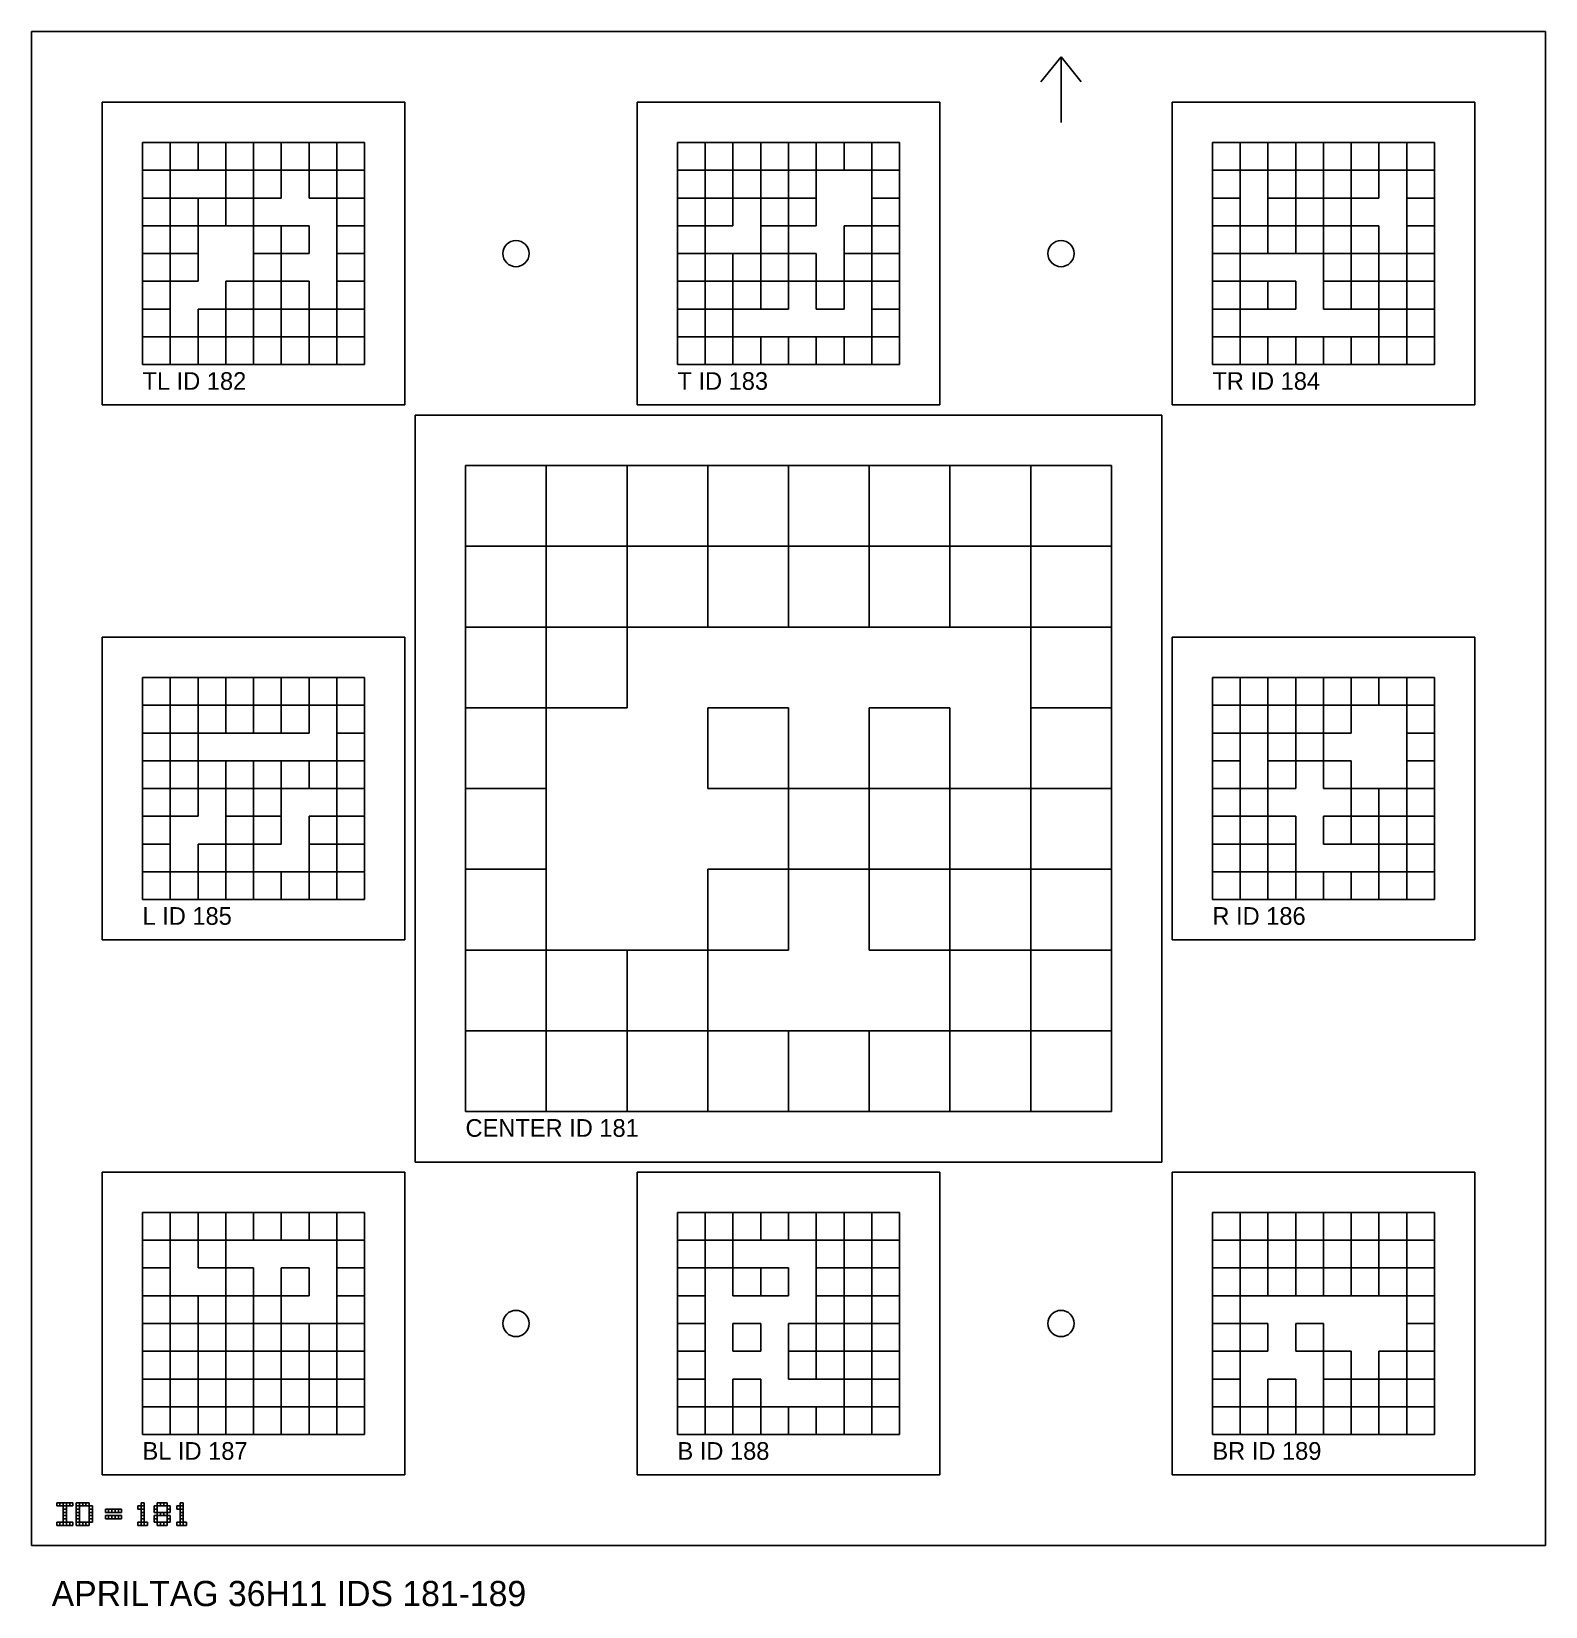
# Model space of a CAD drawing. Extents: x 0 to 300, y -12 to 300.
import ezdxf

# ---------------------------------------------------------------- set-up
doc = ezdxf.new("R2010")
doc.units = 0
for name, color, linetype in [('BLACK_POCKET', 7, 'CONTINUOUS'), ('BOARD_TEXT', 7, 'CONTINUOUS'), ('CUT', 7, 'CONTINUOUS'), ('LABEL', 3, 'CONTINUOUS'), ('MOUNT_HOLE', 6, 'CONTINUOUS'), ('ORIENTATION', 7, 'CONTINUOUS'), ('QUIET_ZONE', 5, 'CONTINUOUS'), ('TAG_BOUNDARY', 8, 'CONTINUOUS')]:
    doc.layers.add(name, color=color, linetype=linetype)

msp = doc.modelspace()

# ---------------------------------------------------------------- texts
at = {"layer": 'LABEL'}
for s, height, p in [('TL ID 182', 3.5, (22, 229)), ('T ID 183', 3.5, (128, 229)), ('TR ID 184', 3.5, (234, 229)), ('L ID 185', 3.5, (22, 123)), ('R ID 186', 3.5, (234, 123)), ('CENTER ID 181', 3.5, (86, 81)), ('BL ID 187', 3.5, (22, 17)), ('B ID 188', 3.5, (128, 17)), ('BR ID 189', 3.5, (234, 17)), ('APRILTAG 36H11 IDS 181-189', 5, (4, -12))]:
    msp.add_text(s, height=height, dxfattribs=at).set_placement(p)

# ---------------------------------------------------------------- linework, layer by layer
at = {"layer": 'BLACK_POCKET'}
for p, q in [((27.5, 278), (22, 278)), ((22, 278), (22, 272.5)), ((27.5, 272.5), (27.5, 278)), ((33, 278), (27.5, 278)), ((27.5, 278), (27.5, 272.5)), ((33, 272.5), (33, 278)), ((38.5, 278), (33, 278)), ((33, 278), (33, 272.5)), ((38.5, 272.5), (38.5, 278)), ((44, 278), (38.5, 278)), ((38.5, 278), (38.5, 272.5)), ((44, 272.5), (44, 278)), ((49.5, 278), (44, 278)), ((44, 278), (44, 272.5)), ((49.5, 272.5), (49.5, 278)), ((55, 278), (49.5, 278)), ((49.5, 278), (49.5, 272.5)), ((55, 272.5), (55, 278)), ((60.5, 278), (55, 278)), ((55, 278), (55, 272.5)), ((60.5, 272.5), (60.5, 278)), ((66, 278), (60.5, 278)), ((60.5, 278), (60.5, 272.5)), ((66, 272.5), (66, 278)), ((133.5, 278), (128, 278)), ((128, 278), (128, 272.5)), ((133.5, 272.5), (133.5, 278)), ((139, 278), (133.5, 278)), ((133.5, 278), (133.5, 272.5)), ((139, 272.5), (139, 278)), ((144.5, 278), (139, 278)), ((139, 278), (139, 272.5)), ((144.5, 272.5), (144.5, 278)), ((150, 278), (144.5, 278)), ((144.5, 278), (144.5, 272.5)), ((150, 272.5), (150, 278)), ((155.5, 278), (150, 278)), ((150, 278), (150, 272.5)), ((155.5, 272.5), (155.5, 278)), ((161, 278), (155.5, 278)), ((155.5, 278), (155.5, 272.5)), ((161, 272.5), (161, 278)), ((166.5, 278), (161, 278)), ((161, 278), (161, 272.5)), ((166.5, 272.5), (166.5, 278)), ((172, 278), (166.5, 278)), ((166.5, 278), (166.5, 272.5)), ((172, 272.5), (172, 278)), ((239.5, 278), (234, 278)), ((234, 278), (234, 272.5)), ((239.5, 272.5), (239.5, 278)), ((245, 278), (239.5, 278)), ((239.5, 278), (239.5, 272.5)), ((245, 272.5), (245, 278)), ((250.5, 278), (245, 278)), ((245, 278), (245, 272.5)), ((250.5, 272.5), (250.5, 278)), ((256, 278), (250.5, 278)), ((250.5, 278), (250.5, 272.5)), ((256, 272.5), (256, 278)), ((261.5, 278), (256, 278)), ((256, 278), (256, 272.5)), ((261.5, 272.5), (261.5, 278)), ((267, 278), (261.5, 278)), ((261.5, 278), (261.5, 272.5)), ((267, 272.5), (267, 278)), ((272.5, 278), (267, 278)), ((267, 278), (267, 272.5)), ((272.5, 272.5), (272.5, 278)), ((278, 278), (272.5, 278)), ((272.5, 278), (272.5, 272.5)), ((278, 272.5), (278, 278)), ((22, 272.5), (27.5, 272.5)), ((27.5, 272.5), (22, 272.5)), ((22, 272.5), (22, 267)), ((27.5, 272.5), (33, 272.5)), ((27.5, 267), (27.5, 272.5)), ((33, 272.5), (38.5, 272.5)), ((38.5, 272.5), (44, 272.5)), ((44, 272.5), (38.5, 272.5)), ((38.5, 272.5), (38.5, 267)), ((44, 272.5), (49.5, 272.5)), ((44, 267), (44, 272.5)), ((49.5, 272.5), (44, 272.5)), ((44, 272.5), (44, 267)), ((49.5, 272.5), (55, 272.5)), ((49.5, 267), (49.5, 272.5)), ((55, 272.5), (60.5, 272.5)), ((60.5, 272.5), (55, 272.5)), ((55, 272.5), (55, 267)), ((60.5, 272.5), (66, 272.5)), ((60.5, 267), (60.5, 272.5)), ((66, 272.5), (60.5, 272.5)), ((60.5, 272.5), (60.5, 267)), ((66, 267), (66, 272.5)), ((128, 272.5), (133.5, 272.5)), ((133.5, 272.5), (128, 272.5)), ((128, 272.5), (128, 267)), ((133.5, 272.5), (139, 272.5)), ((133.5, 267), (133.5, 272.5)), ((139, 272.5), (144.5, 272.5)), ((144.5, 272.5), (139, 272.5)), ((139, 272.5), (139, 267)), ((144.5, 272.5), (150, 272.5)), ((144.5, 267), (144.5, 272.5)), ((150, 272.5), (155.5, 272.5)), ((155.5, 272.5), (150, 272.5)), ((150, 272.5), (150, 267)), ((155.5, 272.5), (161, 272.5)), ((155.5, 267), (155.5, 272.5)), ((161, 272.5), (166.5, 272.5)), ((166.5, 272.5), (172, 272.5)), ((172, 272.5), (166.5, 272.5)), ((166.5, 272.5), (166.5, 267)), ((172, 267), (172, 272.5)), ((234, 272.5), (239.5, 272.5)), ((239.5, 272.5), (234, 272.5)), ((234, 272.5), (234, 267)), ((239.5, 272.5), (245, 272.5)), ((239.5, 267), (239.5, 272.5)), ((245, 272.5), (250.5, 272.5)), ((250.5, 272.5), (245, 272.5)), ((245, 272.5), (245, 267)), ((250.5, 272.5), (256, 272.5)), ((250.5, 267), (250.5, 272.5)), ((256, 272.5), (250.5, 272.5)), ((250.5, 272.5), (250.5, 267)), ((256, 272.5), (261.5, 272.5)), ((256, 267), (256, 272.5)), ((261.5, 272.5), (267, 272.5)), ((267, 272.5), (261.5, 272.5)), ((261.5, 272.5), (261.5, 267)), ((267, 272.5), (272.5, 272.5)), ((267, 267), (267, 272.5)), ((272.5, 272.5), (278, 272.5)), ((278, 272.5), (272.5, 272.5)), ((272.5, 272.5), (272.5, 267)), ((278, 267), (278, 272.5)), ((22, 267), (27.5, 267)), ((27.5, 267), (22, 267)), ((22, 267), (22, 261.5)), ((27.5, 261.5), (27.5, 267)), ((33, 267), (27.5, 267)), ((27.5, 267), (27.5, 261.5)), ((33, 261.5), (33, 267)), ((38.5, 267), (33, 267)), ((33, 267), (33, 261.5)), ((38.5, 267), (44, 267)), ((38.5, 261.5), (38.5, 267)), ((44, 267), (38.5, 267)), ((38.5, 267), (38.5, 261.5)), ((44, 267), (49.5, 267)), ((44, 261.5), (44, 267)), ((55, 267), (60.5, 267)), ((60.5, 267), (66, 267)), ((66, 267), (60.5, 267)), ((60.5, 267), (60.5, 261.5)), ((66, 261.5), (66, 267)), ((128, 267), (133.5, 267)), ((133.5, 267), (128, 267)), ((128, 267), (128, 261.5)), ((133.5, 261.5), (133.5, 267)), ((139, 267), (133.5, 267)), ((133.5, 267), (133.5, 261.5)), ((139, 267), (144.5, 267)), ((139, 261.5), (139, 267)), ((150, 267), (144.5, 267)), ((144.5, 267), (144.5, 261.5)), ((150, 267), (155.5, 267)), ((150, 261.5), (150, 267)), ((155.5, 267), (150, 267)), ((150, 267), (150, 261.5)), ((155.5, 261.5), (155.5, 267)), ((166.5, 267), (172, 267)), ((172, 267), (166.5, 267)), ((166.5, 267), (166.5, 261.5)), ((172, 261.5), (172, 267)), ((234, 267), (239.5, 267)), ((239.5, 267), (234, 267)), ((234, 267), (234, 261.5)), ((239.5, 261.5), (239.5, 267)), ((245, 267), (250.5, 267)), ((250.5, 267), (245, 267)), ((245, 267), (245, 261.5)), ((250.5, 267), (256, 267)), ((250.5, 261.5), (250.5, 267)), ((256, 267), (250.5, 267)), ((250.5, 267), (250.5, 261.5)), ((256, 261.5), (256, 267)), ((261.5, 267), (256, 267)), ((256, 267), (256, 261.5)), ((261.5, 267), (267, 267)), ((261.5, 261.5), (261.5, 267)), ((272.5, 267), (278, 267)), ((278, 267), (272.5, 267)), ((272.5, 267), (272.5, 261.5)), ((278, 261.5), (278, 267)), ((22, 261.5), (27.5, 261.5)), ((27.5, 261.5), (22, 261.5)), ((22, 261.5), (22, 256)), ((27.5, 261.5), (33, 261.5)), ((27.5, 256), (27.5, 261.5)), ((33, 261.5), (27.5, 261.5)), ((27.5, 261.5), (27.5, 256)), ((33, 261.5), (38.5, 261.5)), ((33, 256), (33, 261.5)), ((38.5, 261.5), (44, 261.5)), ((49.5, 261.5), (44, 261.5)), ((44, 261.5), (44, 256)), ((49.5, 256), (49.5, 261.5)), ((55, 261.5), (49.5, 261.5)), ((49.5, 261.5), (49.5, 256)), ((55, 256), (55, 261.5)), ((60.5, 261.5), (66, 261.5)), ((66, 261.5), (60.5, 261.5)), ((60.5, 261.5), (60.5, 256)), ((66, 256), (66, 261.5)), ((128, 261.5), (133.5, 261.5)), ((133.5, 261.5), (128, 261.5)), ((128, 261.5), (128, 256)), ((133.5, 261.5), (139, 261.5)), ((133.5, 256), (133.5, 261.5)), ((144.5, 261.5), (150, 261.5)), ((150, 261.5), (144.5, 261.5)), ((144.5, 261.5), (144.5, 256)), ((150, 261.5), (155.5, 261.5)), ((150, 256), (150, 261.5)), ((166.5, 261.5), (161, 261.5)), ((161, 261.5), (161, 256)), ((166.5, 261.5), (172, 261.5)), ((166.5, 256), (166.5, 261.5)), ((172, 261.5), (166.5, 261.5)), ((166.5, 261.5), (166.5, 256)), ((172, 256), (172, 261.5)), ((234, 261.5), (239.5, 261.5)), ((239.5, 261.5), (234, 261.5)), ((234, 261.5), (234, 256)), ((239.5, 256), (239.5, 261.5)), ((245, 261.5), (239.5, 261.5)), ((239.5, 261.5), (239.5, 256)), ((245, 261.5), (250.5, 261.5)), ((245, 256), (245, 261.5)), ((250.5, 261.5), (245, 261.5)), ((245, 261.5), (245, 256)), ((250.5, 261.5), (256, 261.5)), ((250.5, 256), (250.5, 261.5)), ((256, 261.5), (250.5, 261.5)), ((250.5, 261.5), (250.5, 256)), ((256, 261.5), (261.5, 261.5)), ((256, 256), (256, 261.5)), ((267, 261.5), (261.5, 261.5)), ((261.5, 261.5), (261.5, 256)), ((267, 256), (267, 261.5)), ((272.5, 261.5), (278, 261.5)), ((278, 261.5), (272.5, 261.5)), ((272.5, 261.5), (272.5, 256)), ((278, 256), (278, 261.5)), ((22, 256), (27.5, 256)), ((27.5, 256), (22, 256)), ((22, 256), (22, 250.5)), ((27.5, 256), (33, 256)), ((27.5, 250.5), (27.5, 256)), ((33, 256), (27.5, 256)), ((27.5, 256), (27.5, 250.5)), ((33, 250.5), (33, 256)), ((44, 256), (49.5, 256)), ((49.5, 256), (44, 256)), ((44, 256), (44, 250.5)), ((49.5, 256), (55, 256)), ((49.5, 250.5), (49.5, 256)), ((60.5, 256), (66, 256)), ((66, 256), (60.5, 256)), ((60.5, 256), (60.5, 250.5)), ((66, 250.5), (66, 256)), ((128, 256), (133.5, 256)), ((133.5, 256), (128, 256)), ((128, 256), (128, 250.5)), ((133.5, 250.5), (133.5, 256)), ((139, 256), (133.5, 256)), ((133.5, 256), (133.5, 250.5)), ((139, 250.5), (139, 256)), ((144.5, 256), (139, 256)), ((139, 256), (139, 250.5)), ((144.5, 256), (150, 256)), ((144.5, 250.5), (144.5, 256)), ((150, 256), (144.5, 256)), ((144.5, 256), (144.5, 250.5)), ((150, 250.5), (150, 256)), ((155.5, 256), (150, 256)), ((150, 256), (150, 250.5)), ((155.5, 250.5), (155.5, 256)), ((161, 256), (166.5, 256)), ((166.5, 256), (161, 256)), ((161, 256), (161, 250.5)), ((166.5, 256), (172, 256)), ((166.5, 250.5), (166.5, 256)), ((172, 256), (166.5, 256)), ((166.5, 256), (166.5, 250.5)), ((172, 250.5), (172, 256)), ((234, 256), (239.5, 256)), ((239.5, 256), (234, 256)), ((234, 256), (234, 250.5)), ((239.5, 256), (245, 256)), ((239.5, 250.5), (239.5, 256)), ((245, 256), (250.5, 256)), ((250.5, 256), (256, 256)), ((261.5, 256), (256, 256)), ((256, 256), (256, 250.5)), ((261.5, 256), (267, 256)), ((261.5, 250.5), (261.5, 256)), ((272.5, 256), (267, 256)), ((267, 256), (267, 250.5)), ((272.5, 256), (278, 256)), ((272.5, 250.5), (272.5, 256)), ((278, 256), (272.5, 256)), ((272.5, 256), (272.5, 250.5)), ((278, 250.5), (278, 256)), ((22, 250.5), (27.5, 250.5)), ((27.5, 250.5), (22, 250.5)), ((22, 250.5), (22, 245)), ((27.5, 250.5), (33, 250.5)), ((27.5, 245), (27.5, 250.5)), ((44, 250.5), (38.5, 250.5)), ((38.5, 250.5), (38.5, 245)), ((44, 250.5), (49.5, 250.5)), ((44, 245), (44, 250.5)), ((49.5, 250.5), (44, 250.5)), ((44, 250.5), (44, 245)), ((49.5, 245), (49.5, 250.5)), ((55, 250.5), (49.5, 250.5)), ((49.5, 250.5), (49.5, 245)), ((55, 245), (55, 250.5)), ((60.5, 250.5), (66, 250.5)), ((66, 250.5), (60.5, 250.5)), ((60.5, 250.5), (60.5, 245)), ((66, 245), (66, 250.5)), ((128, 250.5), (133.5, 250.5)), ((133.5, 250.5), (128, 250.5)), ((128, 250.5), (128, 245)), ((133.5, 250.5), (139, 250.5)), ((133.5, 245), (133.5, 250.5)), ((139, 250.5), (133.5, 250.5)), ((133.5, 250.5), (133.5, 245)), ((139, 250.5), (144.5, 250.5)), ((139, 245), (139, 250.5)), ((144.5, 250.5), (139, 250.5)), ((139, 250.5), (139, 245)), ((144.5, 250.5), (150, 250.5)), ((144.5, 245), (144.5, 250.5)), ((150, 250.5), (144.5, 250.5)), ((144.5, 250.5), (144.5, 245)), ((150, 250.5), (155.5, 250.5)), ((150, 245), (150, 250.5)), ((161, 250.5), (155.5, 250.5)), ((155.5, 250.5), (155.5, 245)), ((161, 250.5), (166.5, 250.5)), ((161, 245), (161, 250.5)), ((166.5, 250.5), (172, 250.5)), ((172, 250.5), (166.5, 250.5)), ((166.5, 250.5), (166.5, 245)), ((172, 245), (172, 250.5)), ((234, 250.5), (239.5, 250.5)), ((239.5, 250.5), (234, 250.5)), ((234, 250.5), (234, 245)), ((239.5, 245), (239.5, 250.5)), ((245, 250.5), (239.5, 250.5)), ((239.5, 250.5), (239.5, 245)), ((245, 245), (245, 250.5)), ((250.5, 250.5), (245, 250.5)), ((245, 250.5), (245, 245)), ((250.5, 245), (250.5, 250.5)), ((256, 250.5), (261.5, 250.5)), ((261.5, 250.5), (256, 250.5)), ((256, 250.5), (256, 245)), ((261.5, 245), (261.5, 250.5)), ((267, 250.5), (261.5, 250.5)), ((261.5, 250.5), (261.5, 245)), ((267, 250.5), (272.5, 250.5)), ((267, 245), (267, 250.5)), ((272.5, 250.5), (278, 250.5)), ((278, 250.5), (272.5, 250.5)), ((272.5, 250.5), (272.5, 245)), ((278, 245), (278, 250.5)), ((22, 245), (27.5, 245)), ((27.5, 245), (22, 245)), ((22, 245), (22, 239.5)), ((27.5, 239.5), (27.5, 245)), ((38.5, 245), (33, 245)), ((33, 245), (33, 239.5)), ((38.5, 245), (44, 245)), ((38.5, 239.5), (38.5, 245)), ((44, 245), (38.5, 245)), ((38.5, 245), (38.5, 239.5)), ((44, 245), (49.5, 245)), ((44, 239.5), (44, 245)), ((49.5, 245), (55, 245)), ((55, 245), (49.5, 245)), ((49.5, 245), (49.5, 239.5)), ((55, 239.5), (55, 245)), ((60.5, 245), (55, 245)), ((55, 245), (55, 239.5)), ((60.5, 245), (66, 245)), ((60.5, 239.5), (60.5, 245)), ((66, 245), (60.5, 245)), ((60.5, 245), (60.5, 239.5)), ((66, 239.5), (66, 245)), ((128, 245), (133.5, 245)), ((133.5, 245), (128, 245)), ((128, 245), (128, 239.5)), ((133.5, 245), (139, 245)), ((133.5, 239.5), (133.5, 245)), ((139, 245), (133.5, 245)), ((133.5, 245), (133.5, 239.5)), ((139, 245), (144.5, 245)), ((139, 239.5), (139, 245)), ((144.5, 245), (150, 245)), ((155.5, 245), (161, 245)), ((166.5, 245), (172, 245)), ((172, 245), (166.5, 245)), ((166.5, 245), (166.5, 239.5)), ((172, 239.5), (172, 245)), ((234, 245), (239.5, 245)), ((239.5, 245), (234, 245)), ((234, 245), (234, 239.5)), ((239.5, 245), (245, 245)), ((239.5, 239.5), (239.5, 245)), ((245, 245), (250.5, 245)), ((256, 245), (261.5, 245)), ((261.5, 245), (267, 245)), ((272.5, 245), (267, 245)), ((267, 245), (267, 239.5)), ((272.5, 245), (278, 245)), ((272.5, 239.5), (272.5, 245)), ((278, 245), (272.5, 245)), ((272.5, 245), (272.5, 239.5)), ((278, 239.5), (278, 245)), ((22, 239.5), (27.5, 239.5)), ((27.5, 239.5), (22, 239.5)), ((22, 239.5), (22, 234)), ((27.5, 234), (27.5, 239.5)), ((33, 239.5), (27.5, 239.5)), ((27.5, 239.5), (27.5, 234)), ((33, 239.5), (38.5, 239.5)), ((33, 234), (33, 239.5)), ((38.5, 239.5), (33, 239.5)), ((33, 239.5), (33, 234)), ((38.5, 239.5), (44, 239.5)), ((38.5, 234), (38.5, 239.5)), ((44, 239.5), (38.5, 239.5)), ((38.5, 239.5), (38.5, 234)), ((44, 234), (44, 239.5)), ((49.5, 239.5), (44, 239.5)), ((44, 239.5), (44, 234)), ((49.5, 239.5), (55, 239.5)), ((49.5, 234), (49.5, 239.5)), ((55, 239.5), (49.5, 239.5)), ((49.5, 239.5), (49.5, 234)), ((55, 239.5), (60.5, 239.5)), ((55, 234), (55, 239.5)), ((60.5, 239.5), (55, 239.5)), ((55, 239.5), (55, 234)), ((60.5, 239.5), (66, 239.5)), ((60.5, 234), (60.5, 239.5)), ((66, 239.5), (60.5, 239.5)), ((60.5, 239.5), (60.5, 234)), ((66, 234), (66, 239.5)), ((128, 239.5), (133.5, 239.5)), ((133.5, 239.5), (128, 239.5)), ((128, 239.5), (128, 234)), ((133.5, 239.5), (139, 239.5)), ((133.5, 234), (133.5, 239.5)), ((139, 239.5), (133.5, 239.5)), ((133.5, 239.5), (133.5, 234)), ((139, 234), (139, 239.5)), ((144.5, 239.5), (139, 239.5)), ((139, 239.5), (139, 234)), ((144.5, 234), (144.5, 239.5)), ((150, 239.5), (144.5, 239.5)), ((144.5, 239.5), (144.5, 234)), ((150, 234), (150, 239.5)), ((155.5, 239.5), (150, 239.5)), ((150, 239.5), (150, 234)), ((155.5, 234), (155.5, 239.5)), ((161, 239.5), (155.5, 239.5)), ((155.5, 239.5), (155.5, 234)), ((161, 234), (161, 239.5)), ((166.5, 239.5), (161, 239.5)), ((161, 239.5), (161, 234)), ((166.5, 239.5), (172, 239.5)), ((166.5, 234), (166.5, 239.5)), ((172, 239.5), (166.5, 239.5)), ((166.5, 239.5), (166.5, 234)), ((172, 234), (172, 239.5)), ((234, 239.5), (239.5, 239.5)), ((239.5, 239.5), (234, 239.5)), ((234, 239.5), (234, 234)), ((239.5, 234), (239.5, 239.5)), ((245, 239.5), (239.5, 239.5)), ((239.5, 239.5), (239.5, 234)), ((245, 234), (245, 239.5)), ((250.5, 239.5), (245, 239.5)), ((245, 239.5), (245, 234)), ((250.5, 234), (250.5, 239.5)), ((256, 239.5), (250.5, 239.5)), ((250.5, 239.5), (250.5, 234)), ((256, 234), (256, 239.5)), ((261.5, 239.5), (256, 239.5)), ((256, 239.5), (256, 234)), ((261.5, 234), (261.5, 239.5)), ((267, 239.5), (261.5, 239.5)), ((261.5, 239.5), (261.5, 234)), ((267, 239.5), (272.5, 239.5)), ((267, 234), (267, 239.5)), ((272.5, 239.5), (267, 239.5)), ((267, 239.5), (267, 234)), ((272.5, 239.5), (278, 239.5)), ((272.5, 234), (272.5, 239.5)), ((278, 239.5), (272.5, 239.5)), ((272.5, 239.5), (272.5, 234)), ((278, 234), (278, 239.5)), ((22, 234), (27.5, 234)), ((27.5, 234), (33, 234)), ((33, 234), (38.5, 234)), ((38.5, 234), (44, 234)), ((44, 234), (49.5, 234)), ((49.5, 234), (55, 234)), ((55, 234), (60.5, 234)), ((60.5, 234), (66, 234)), ((128, 234), (133.5, 234)), ((133.5, 234), (139, 234)), ((139, 234), (144.5, 234)), ((144.5, 234), (150, 234)), ((150, 234), (155.5, 234)), ((155.5, 234), (161, 234)), ((161, 234), (166.5, 234)), ((166.5, 234), (172, 234)), ((234, 234), (239.5, 234)), ((239.5, 234), (245, 234)), ((245, 234), (250.5, 234)), ((250.5, 234), (256, 234)), ((256, 234), (261.5, 234)), ((261.5, 234), (267, 234)), ((267, 234), (272.5, 234)), ((272.5, 234), (278, 234)), ((102, 214), (86, 214)), ((86, 214), (86, 198)), ((102, 198), (102, 214)), ((118, 214), (102, 214)), ((102, 214), (102, 198)), ((118, 198), (118, 214)), ((134, 214), (118, 214)), ((118, 214), (118, 198)), ((134, 198), (134, 214)), ((150, 214), (134, 214)), ((134, 214), (134, 198)), ((150, 198), (150, 214)), ((166, 214), (150, 214)), ((150, 214), (150, 198)), ((166, 198), (166, 214)), ((182, 214), (166, 214)), ((166, 214), (166, 198)), ((182, 198), (182, 214)), ((198, 214), (182, 214)), ((182, 214), (182, 198)), ((198, 198), (198, 214)), ((214, 214), (198, 214)), ((198, 214), (198, 198)), ((214, 198), (214, 214)), ((86, 198), (102, 198)), ((102, 198), (86, 198)), ((86, 198), (86, 182)), ((102, 198), (118, 198)), ((102, 182), (102, 198)), ((118, 198), (102, 198)), ((102, 198), (102, 182)), ((118, 198), (134, 198)), ((118, 182), (118, 198)), ((134, 198), (118, 198)), ((118, 198), (118, 182)), ((134, 198), (150, 198)), ((134, 182), (134, 198)), ((150, 198), (134, 198)), ((134, 198), (134, 182)), ((150, 198), (166, 198)), ((150, 182), (150, 198)), ((166, 198), (150, 198)), ((150, 198), (150, 182)), ((166, 198), (182, 198)), ((166, 182), (166, 198)), ((182, 198), (166, 198)), ((166, 198), (166, 182)), ((182, 198), (198, 198)), ((182, 182), (182, 198)), ((198, 198), (182, 198)), ((182, 198), (182, 182)), ((198, 198), (214, 198)), ((198, 182), (198, 198)), ((214, 198), (198, 198)), ((198, 198), (198, 182)), ((214, 182), (214, 198)), ((86, 182), (102, 182)), ((102, 182), (86, 182)), ((86, 182), (86, 166)), ((102, 182), (118, 182)), ((102, 166), (102, 182)), ((118, 182), (102, 182)), ((102, 182), (102, 166)), ((118, 182), (134, 182)), ((118, 166), (118, 182)), ((134, 182), (150, 182)), ((150, 182), (166, 182)), ((166, 182), (182, 182)), ((182, 182), (198, 182)), ((198, 182), (214, 182)), ((214, 182), (198, 182)), ((198, 182), (198, 166)), ((214, 166), (214, 182)), ((27.5, 172), (22, 172)), ((22, 172), (22, 166.5)), ((27.5, 166.5), (27.5, 172)), ((33, 172), (27.5, 172)), ((27.5, 172), (27.5, 166.5)), ((33, 166.5), (33, 172)), ((38.5, 172), (33, 172)), ((33, 172), (33, 166.5)), ((38.5, 166.5), (38.5, 172)), ((44, 172), (38.5, 172)), ((38.5, 172), (38.5, 166.5)), ((44, 166.5), (44, 172)), ((49.5, 172), (44, 172)), ((44, 172), (44, 166.5)), ((49.5, 166.5), (49.5, 172)), ((55, 172), (49.5, 172)), ((49.5, 172), (49.5, 166.5)), ((55, 166.5), (55, 172)), ((60.5, 172), (55, 172)), ((55, 172), (55, 166.5)), ((60.5, 166.5), (60.5, 172)), ((66, 172), (60.5, 172)), ((60.5, 172), (60.5, 166.5)), ((66, 166.5), (66, 172)), ((239.5, 172), (234, 172)), ((234, 172), (234, 166.5)), ((239.5, 166.5), (239.5, 172)), ((245, 172), (239.5, 172)), ((239.5, 172), (239.5, 166.5)), ((245, 166.5), (245, 172)), ((250.5, 172), (245, 172)), ((245, 172), (245, 166.5)), ((250.5, 166.5), (250.5, 172)), ((256, 172), (250.5, 172)), ((250.5, 172), (250.5, 166.5)), ((256, 166.5), (256, 172)), ((261.5, 172), (256, 172)), ((256, 172), (256, 166.5)), ((261.5, 166.5), (261.5, 172)), ((267, 172), (261.5, 172)), ((261.5, 172), (261.5, 166.5)), ((267, 166.5), (267, 172)), ((272.5, 172), (267, 172)), ((267, 172), (267, 166.5)), ((272.5, 166.5), (272.5, 172)), ((278, 172), (272.5, 172)), ((272.5, 172), (272.5, 166.5)), ((278, 166.5), (278, 172)), ((22, 166.5), (27.5, 166.5)), ((27.5, 166.5), (22, 166.5)), ((22, 166.5), (22, 161)), ((27.5, 166.5), (33, 166.5)), ((27.5, 161), (27.5, 166.5)), ((33, 166.5), (27.5, 166.5)), ((27.5, 166.5), (27.5, 161)), ((33, 166.5), (38.5, 166.5)), ((33, 161), (33, 166.5)), ((38.5, 166.5), (33, 166.5)), ((33, 166.5), (33, 161)), ((38.5, 166.5), (44, 166.5)), ((38.5, 161), (38.5, 166.5)), ((44, 166.5), (38.5, 166.5)), ((38.5, 166.5), (38.5, 161)), ((44, 166.5), (49.5, 166.5)), ((44, 161), (44, 166.5)), ((49.5, 166.5), (44, 166.5)), ((44, 166.5), (44, 161)), ((49.5, 166.5), (55, 166.5)), ((49.5, 161), (49.5, 166.5)), ((55, 166.5), (49.5, 166.5)), ((49.5, 166.5), (49.5, 161)), ((55, 166.5), (60.5, 166.5)), ((55, 161), (55, 166.5)), ((60.5, 166.5), (66, 166.5)), ((66, 166.5), (60.5, 166.5)), ((60.5, 166.5), (60.5, 161)), ((66, 161), (66, 166.5)), ((86, 166), (102, 166)), ((102, 166), (86, 166)), ((86, 166), (86, 150)), ((102, 166), (118, 166)), ((102, 150), (102, 166)), ((150, 166), (134, 166)), ((134, 166), (134, 150)), ((150, 150), (150, 166)), ((182, 166), (166, 166)), ((166, 166), (166, 150)), ((182, 150), (182, 166)), ((198, 166), (214, 166)), ((214, 166), (198, 166)), ((198, 166), (198, 150)), ((214, 150), (214, 166)), ((234, 166.5), (239.5, 166.5)), ((239.5, 166.5), (234, 166.5)), ((234, 166.5), (234, 161)), ((239.5, 166.5), (245, 166.5)), ((239.5, 161), (239.5, 166.5)), ((245, 166.5), (239.5, 166.5)), ((239.5, 166.5), (239.5, 161)), ((245, 166.5), (250.5, 166.5)), ((245, 161), (245, 166.5)), ((250.5, 166.5), (245, 166.5)), ((245, 166.5), (245, 161)), ((250.5, 166.5), (256, 166.5)), ((250.5, 161), (250.5, 166.5)), ((256, 166.5), (250.5, 166.5)), ((250.5, 166.5), (250.5, 161)), ((256, 166.5), (261.5, 166.5)), ((256, 161), (256, 166.5)), ((261.5, 166.5), (256, 166.5)), ((256, 166.5), (256, 161)), ((261.5, 166.5), (267, 166.5)), ((261.5, 161), (261.5, 166.5)), ((267, 166.5), (272.5, 166.5)), ((272.5, 166.5), (278, 166.5)), ((278, 166.5), (272.5, 166.5)), ((272.5, 166.5), (272.5, 161)), ((278, 161), (278, 166.5)), ((22, 161), (27.5, 161)), ((27.5, 161), (22, 161)), ((22, 161), (22, 155.5)), ((27.5, 161), (33, 161)), ((27.5, 155.5), (27.5, 161)), ((33, 161), (27.5, 161)), ((27.5, 161), (27.5, 155.5)), ((33, 161), (38.5, 161)), ((33, 155.5), (33, 161)), ((38.5, 161), (44, 161)), ((44, 161), (49.5, 161)), ((49.5, 161), (55, 161)), ((60.5, 161), (66, 161)), ((66, 161), (60.5, 161)), ((60.5, 161), (60.5, 155.5)), ((66, 155.5), (66, 161)), ((234, 161), (239.5, 161)), ((239.5, 161), (234, 161)), ((234, 161), (234, 155.5)), ((239.5, 161), (245, 161)), ((239.5, 155.5), (239.5, 161)), ((245, 161), (250.5, 161)), ((250.5, 161), (245, 161)), ((245, 161), (245, 155.5)), ((250.5, 161), (256, 161)), ((250.5, 155.5), (250.5, 161)), ((256, 161), (250.5, 161)), ((250.5, 161), (250.5, 155.5)), ((256, 161), (261.5, 161)), ((256, 155.5), (256, 161)), ((272.5, 161), (278, 161)), ((278, 161), (272.5, 161)), ((272.5, 161), (272.5, 155.5)), ((278, 155.5), (278, 161)), ((22, 155.5), (27.5, 155.5)), ((27.5, 155.5), (22, 155.5)), ((22, 155.5), (22, 150)), ((27.5, 155.5), (33, 155.5)), ((27.5, 150), (27.5, 155.5)), ((38.5, 155.5), (33, 155.5)), ((33, 155.5), (33, 150)), ((38.5, 150), (38.5, 155.5)), ((44, 155.5), (38.5, 155.5)), ((38.5, 155.5), (38.5, 150)), ((44, 150), (44, 155.5)), ((49.5, 155.5), (44, 155.5)), ((44, 155.5), (44, 150)), ((49.5, 150), (49.5, 155.5)), ((55, 155.5), (49.5, 155.5)), ((49.5, 155.5), (49.5, 150)), ((55, 150), (55, 155.5)), ((60.5, 155.5), (55, 155.5)), ((55, 155.5), (55, 150)), ((60.5, 155.5), (66, 155.5)), ((60.5, 150), (60.5, 155.5)), ((66, 155.5), (60.5, 155.5)), ((60.5, 155.5), (60.5, 150)), ((66, 150), (66, 155.5)), ((234, 155.5), (239.5, 155.5)), ((239.5, 155.5), (234, 155.5)), ((234, 155.5), (234, 150)), ((239.5, 150), (239.5, 155.5)), ((245, 155.5), (250.5, 155.5)), ((250.5, 155.5), (245, 155.5)), ((245, 155.5), (245, 150)), ((250.5, 155.5), (256, 155.5)), ((250.5, 150), (250.5, 155.5)), ((261.5, 155.5), (256, 155.5)), ((256, 155.5), (256, 150)), ((261.5, 150), (261.5, 155.5)), ((272.5, 155.5), (278, 155.5)), ((278, 155.5), (272.5, 155.5)), ((272.5, 155.5), (272.5, 150)), ((278, 150), (278, 155.5)), ((22, 150), (27.5, 150)), ((27.5, 150), (22, 150)), ((22, 150), (22, 144.5)), ((27.5, 144.5), (27.5, 150)), ((33, 150), (27.5, 150)), ((27.5, 150), (27.5, 144.5)), ((33, 150), (38.5, 150)), ((33, 144.5), (33, 150)), ((38.5, 150), (44, 150)), ((44, 150), (38.5, 150)), ((38.5, 150), (38.5, 144.5)), ((44, 150), (49.5, 150)), ((44, 144.5), (44, 150)), ((49.5, 150), (44, 150)), ((44, 150), (44, 144.5)), ((49.5, 150), (55, 150)), ((49.5, 144.5), (49.5, 150)), ((55, 150), (60.5, 150)), ((60.5, 150), (66, 150)), ((66, 150), (60.5, 150)), ((60.5, 150), (60.5, 144.5)), ((66, 144.5), (66, 150)), ((86, 150), (102, 150)), ((102, 150), (86, 150)), ((86, 150), (86, 134)), ((102, 134), (102, 150)), ((134, 150), (150, 150)), ((166, 150), (150, 150)), ((150, 150), (150, 134)), ((166, 150), (182, 150)), ((166, 134), (166, 150)), ((198, 150), (182, 150)), ((182, 150), (182, 134)), ((198, 150), (214, 150)), ((198, 134), (198, 150)), ((214, 150), (198, 150)), ((198, 150), (198, 134)), ((214, 134), (214, 150)), ((234, 150), (239.5, 150)), ((239.5, 150), (234, 150)), ((234, 150), (234, 144.5)), ((239.5, 144.5), (239.5, 150)), ((245, 150), (239.5, 150)), ((239.5, 150), (239.5, 144.5)), ((245, 150), (250.5, 150)), ((245, 144.5), (245, 150)), ((256, 150), (261.5, 150)), ((267, 150), (261.5, 150)), ((261.5, 150), (261.5, 144.5)), ((267, 144.5), (267, 150)), ((272.5, 150), (267, 150)), ((267, 150), (267, 144.5)), ((272.5, 150), (278, 150)), ((272.5, 144.5), (272.5, 150)), ((278, 150), (272.5, 150)), ((272.5, 150), (272.5, 144.5)), ((278, 144.5), (278, 150)), ((22, 144.5), (27.5, 144.5)), ((27.5, 144.5), (22, 144.5)), ((22, 144.5), (22, 139)), ((27.5, 144.5), (33, 144.5)), ((27.5, 139), (27.5, 144.5)), ((38.5, 144.5), (44, 144.5)), ((44, 144.5), (38.5, 144.5)), ((38.5, 144.5), (38.5, 139)), ((44, 144.5), (49.5, 144.5)), ((44, 139), (44, 144.5)), ((49.5, 144.5), (44, 144.5)), ((44, 144.5), (44, 139)), ((49.5, 139), (49.5, 144.5)), ((60.5, 144.5), (55, 144.5)), ((55, 144.5), (55, 139)), ((60.5, 144.5), (66, 144.5)), ((60.5, 139), (60.5, 144.5)), ((66, 144.5), (60.5, 144.5)), ((60.5, 144.5), (60.5, 139)), ((66, 139), (66, 144.5)), ((234, 144.5), (239.5, 144.5)), ((239.5, 144.5), (234, 144.5)), ((234, 144.5), (234, 139)), ((239.5, 144.5), (245, 144.5)), ((239.5, 139), (239.5, 144.5)), ((245, 144.5), (239.5, 144.5)), ((239.5, 144.5), (239.5, 139)), ((245, 139), (245, 144.5)), ((250.5, 144.5), (245, 144.5)), ((245, 144.5), (245, 139)), ((250.5, 139), (250.5, 144.5)), ((261.5, 144.5), (256, 144.5)), ((256, 144.5), (256, 139)), ((261.5, 144.5), (267, 144.5)), ((261.5, 139), (261.5, 144.5)), ((267, 144.5), (261.5, 144.5)), ((261.5, 144.5), (261.5, 139)), ((267, 144.5), (272.5, 144.5)), ((267, 139), (267, 144.5)), ((272.5, 144.5), (267, 144.5)), ((267, 144.5), (267, 139)), ((272.5, 144.5), (278, 144.5)), ((272.5, 139), (272.5, 144.5)), ((278, 144.5), (272.5, 144.5)), ((272.5, 144.5), (272.5, 139)), ((278, 139), (278, 144.5)), ((22, 139), (27.5, 139)), ((27.5, 139), (22, 139)), ((22, 139), (22, 133.5)), ((27.5, 133.5), (27.5, 139)), ((38.5, 139), (33, 139)), ((33, 139), (33, 133.5)), ((38.5, 139), (44, 139)), ((38.5, 133.5), (38.5, 139)), ((44, 139), (38.5, 139)), ((38.5, 139), (38.5, 133.5)), ((44, 139), (49.5, 139)), ((44, 133.5), (44, 139)), ((55, 139), (60.5, 139)), ((60.5, 139), (55, 139)), ((55, 139), (55, 133.5)), ((60.5, 139), (66, 139)), ((60.5, 133.5), (60.5, 139)), ((66, 139), (60.5, 139)), ((60.5, 139), (60.5, 133.5)), ((66, 133.5), (66, 139)), ((234, 139), (239.5, 139)), ((239.5, 139), (234, 139)), ((234, 139), (234, 133.5)), ((239.5, 139), (245, 139)), ((239.5, 133.5), (239.5, 139)), ((245, 139), (250.5, 139)), ((250.5, 139), (245, 139)), ((245, 139), (245, 133.5)), ((250.5, 133.5), (250.5, 139)), ((256, 139), (261.5, 139)), ((261.5, 139), (267, 139)), ((267, 139), (272.5, 139)), ((272.5, 139), (267, 139)), ((267, 139), (267, 133.5)), ((272.5, 139), (278, 139)), ((272.5, 133.5), (272.5, 139)), ((278, 139), (272.5, 139)), ((272.5, 139), (272.5, 133.5)), ((278, 133.5), (278, 139)), ((22, 133.5), (27.5, 133.5)), ((27.5, 133.5), (22, 133.5)), ((22, 133.5), (22, 128)), ((27.5, 128), (27.5, 133.5)), ((33, 133.5), (27.5, 133.5)), ((27.5, 133.5), (27.5, 128)), ((33, 133.5), (38.5, 133.5)), ((33, 128), (33, 133.5)), ((38.5, 133.5), (33, 133.5)), ((33, 133.5), (33, 128)), ((38.5, 133.5), (44, 133.5)), ((38.5, 128), (38.5, 133.5)), ((44, 133.5), (38.5, 133.5)), ((38.5, 133.5), (38.5, 128)), ((44, 128), (44, 133.5)), ((49.5, 133.5), (44, 133.5)), ((44, 133.5), (44, 128)), ((49.5, 128), (49.5, 133.5)), ((55, 133.5), (49.5, 133.5)), ((49.5, 133.5), (49.5, 128)), ((55, 133.5), (60.5, 133.5)), ((55, 128), (55, 133.5)), ((60.5, 133.5), (55, 133.5)), ((55, 133.5), (55, 128)), ((60.5, 133.5), (66, 133.5)), ((60.5, 128), (60.5, 133.5)), ((66, 133.5), (60.5, 133.5)), ((60.5, 133.5), (60.5, 128)), ((66, 128), (66, 133.5)), ((86, 134), (102, 134)), ((102, 134), (86, 134)), ((86, 134), (86, 118)), ((102, 118), (102, 134)), ((150, 134), (134, 134)), ((134, 134), (134, 118)), ((150, 134), (166, 134)), ((150, 118), (150, 134)), ((182, 134), (166, 134)), ((166, 134), (166, 118)), ((182, 134), (198, 134)), ((182, 118), (182, 134)), ((198, 134), (214, 134)), ((214, 134), (198, 134)), ((198, 134), (198, 118)), ((214, 118), (214, 134)), ((234, 133.5), (239.5, 133.5)), ((239.5, 133.5), (234, 133.5)), ((234, 133.5), (234, 128)), ((239.5, 128), (239.5, 133.5)), ((245, 133.5), (239.5, 133.5)), ((239.5, 133.5), (239.5, 128)), ((245, 133.5), (250.5, 133.5)), ((245, 128), (245, 133.5)), ((250.5, 133.5), (245, 133.5)), ((245, 133.5), (245, 128)), ((250.5, 128), (250.5, 133.5)), ((256, 133.5), (250.5, 133.5)), ((250.5, 133.5), (250.5, 128)), ((256, 128), (256, 133.5)), ((261.5, 133.5), (256, 133.5)), ((256, 133.5), (256, 128)), ((261.5, 128), (261.5, 133.5)), ((267, 133.5), (261.5, 133.5)), ((261.5, 133.5), (261.5, 128)), ((267, 133.5), (272.5, 133.5)), ((267, 128), (267, 133.5)), ((272.5, 133.5), (267, 133.5)), ((267, 133.5), (267, 128)), ((272.5, 133.5), (278, 133.5)), ((272.5, 128), (272.5, 133.5)), ((278, 133.5), (272.5, 133.5)), ((272.5, 133.5), (272.5, 128)), ((278, 128), (278, 133.5)), ((22, 128), (27.5, 128)), ((27.5, 128), (33, 128)), ((33, 128), (38.5, 128)), ((38.5, 128), (44, 128)), ((44, 128), (49.5, 128)), ((49.5, 128), (55, 128)), ((55, 128), (60.5, 128)), ((60.5, 128), (66, 128)), ((234, 128), (239.5, 128)), ((239.5, 128), (245, 128)), ((245, 128), (250.5, 128)), ((250.5, 128), (256, 128)), ((256, 128), (261.5, 128)), ((261.5, 128), (267, 128)), ((267, 128), (272.5, 128)), ((272.5, 128), (278, 128)), ((86, 118), (102, 118)), ((102, 118), (86, 118)), ((86, 118), (86, 102)), ((102, 102), (102, 118)), ((118, 118), (102, 118)), ((102, 118), (102, 102)), ((118, 102), (118, 118)), ((134, 118), (118, 118)), ((118, 118), (118, 102)), ((134, 118), (150, 118)), ((134, 102), (134, 118)), ((166, 118), (182, 118)), ((198, 118), (182, 118)), ((182, 118), (182, 102)), ((198, 118), (214, 118)), ((198, 102), (198, 118)), ((214, 118), (198, 118)), ((198, 118), (198, 102)), ((214, 102), (214, 118)), ((86, 102), (102, 102)), ((102, 102), (86, 102)), ((86, 102), (86, 86)), ((102, 102), (118, 102)), ((102, 86), (102, 102)), ((118, 102), (102, 102)), ((102, 102), (102, 86)), ((118, 102), (134, 102)), ((118, 86), (118, 102)), ((134, 102), (118, 102)), ((118, 102), (118, 86)), ((134, 86), (134, 102)), ((150, 102), (134, 102)), ((134, 102), (134, 86)), ((150, 86), (150, 102)), ((166, 102), (150, 102)), ((150, 102), (150, 86)), ((166, 86), (166, 102)), ((182, 102), (166, 102)), ((166, 102), (166, 86)), ((182, 102), (198, 102)), ((182, 86), (182, 102)), ((198, 102), (182, 102)), ((182, 102), (182, 86)), ((198, 102), (214, 102)), ((198, 86), (198, 102)), ((214, 102), (198, 102)), ((198, 102), (198, 86)), ((214, 86), (214, 102)), ((86, 86), (102, 86)), ((102, 86), (118, 86)), ((118, 86), (134, 86)), ((134, 86), (150, 86)), ((150, 86), (166, 86)), ((166, 86), (182, 86)), ((182, 86), (198, 86)), ((198, 86), (214, 86)), ((27.5, 66), (22, 66)), ((22, 66), (22, 60.5)), ((27.5, 60.5), (27.5, 66)), ((33, 66), (27.5, 66)), ((27.5, 66), (27.5, 60.5)), ((33, 60.5), (33, 66)), ((38.5, 66), (33, 66)), ((33, 66), (33, 60.5)), ((38.5, 60.5), (38.5, 66)), ((44, 66), (38.5, 66)), ((38.5, 66), (38.5, 60.5)), ((44, 60.5), (44, 66)), ((49.5, 66), (44, 66)), ((44, 66), (44, 60.5)), ((49.5, 60.5), (49.5, 66)), ((55, 66), (49.5, 66)), ((49.5, 66), (49.5, 60.5)), ((55, 60.5), (55, 66)), ((60.5, 66), (55, 66)), ((55, 66), (55, 60.5)), ((60.5, 60.5), (60.5, 66)), ((66, 66), (60.5, 66)), ((60.5, 66), (60.5, 60.5)), ((66, 60.5), (66, 66)), ((133.5, 66), (128, 66)), ((128, 66), (128, 60.5)), ((133.5, 60.5), (133.5, 66)), ((139, 66), (133.5, 66)), ((133.5, 66), (133.5, 60.5)), ((139, 60.5), (139, 66)), ((144.5, 66), (139, 66)), ((139, 66), (139, 60.5)), ((144.5, 60.5), (144.5, 66)), ((150, 66), (144.5, 66)), ((144.5, 66), (144.5, 60.5)), ((150, 60.5), (150, 66)), ((155.5, 66), (150, 66)), ((150, 66), (150, 60.5)), ((155.5, 60.5), (155.5, 66)), ((161, 66), (155.5, 66)), ((155.5, 66), (155.5, 60.5)), ((161, 60.5), (161, 66)), ((166.5, 66), (161, 66)), ((161, 66), (161, 60.5)), ((166.5, 60.5), (166.5, 66)), ((172, 66), (166.5, 66)), ((166.5, 66), (166.5, 60.5)), ((172, 60.5), (172, 66)), ((239.5, 66), (234, 66)), ((234, 66), (234, 60.5)), ((239.5, 60.5), (239.5, 66)), ((245, 66), (239.5, 66)), ((239.5, 66), (239.5, 60.5)), ((245, 60.5), (245, 66)), ((250.5, 66), (245, 66)), ((245, 66), (245, 60.5)), ((250.5, 60.5), (250.5, 66)), ((256, 66), (250.5, 66)), ((250.5, 66), (250.5, 60.5)), ((256, 60.5), (256, 66)), ((261.5, 66), (256, 66)), ((256, 66), (256, 60.5)), ((261.5, 60.5), (261.5, 66)), ((267, 66), (261.5, 66)), ((261.5, 66), (261.5, 60.5)), ((267, 60.5), (267, 66)), ((272.5, 66), (267, 66)), ((267, 66), (267, 60.5)), ((272.5, 60.5), (272.5, 66)), ((278, 66), (272.5, 66)), ((272.5, 66), (272.5, 60.5)), ((278, 60.5), (278, 66)), ((22, 60.5), (27.5, 60.5)), ((27.5, 60.5), (22, 60.5)), ((22, 60.5), (22, 55)), ((27.5, 60.5), (33, 60.5)), ((27.5, 55), (27.5, 60.5)), ((33, 60.5), (38.5, 60.5)), ((38.5, 60.5), (33, 60.5)), ((33, 60.5), (33, 55)), ((38.5, 60.5), (44, 60.5)), ((38.5, 55), (38.5, 60.5)), ((44, 60.5), (49.5, 60.5)), ((49.5, 60.5), (55, 60.5)), ((55, 60.5), (60.5, 60.5)), ((60.5, 60.5), (66, 60.5)), ((66, 60.5), (60.5, 60.5)), ((60.5, 60.5), (60.5, 55)), ((66, 55), (66, 60.5)), ((128, 60.5), (133.5, 60.5)), ((133.5, 60.5), (128, 60.5)), ((128, 60.5), (128, 55)), ((133.5, 60.5), (139, 60.5)), ((133.5, 55), (133.5, 60.5)), ((139, 60.5), (133.5, 60.5)), ((133.5, 60.5), (133.5, 55)), ((139, 60.5), (144.5, 60.5)), ((139, 55), (139, 60.5)), ((144.5, 60.5), (150, 60.5)), ((150, 60.5), (155.5, 60.5)), ((155.5, 60.5), (161, 60.5)), ((161, 60.5), (155.5, 60.5)), ((155.5, 60.5), (155.5, 55)), ((161, 60.5), (166.5, 60.5)), ((161, 55), (161, 60.5)), ((166.5, 60.5), (161, 60.5)), ((161, 60.5), (161, 55)), ((166.5, 60.5), (172, 60.5)), ((166.5, 55), (166.5, 60.5)), ((172, 60.5), (166.5, 60.5)), ((166.5, 60.5), (166.5, 55)), ((172, 55), (172, 60.5)), ((234, 60.5), (239.5, 60.5)), ((239.5, 60.5), (234, 60.5)), ((234, 60.5), (234, 55)), ((239.5, 60.5), (245, 60.5)), ((239.5, 55), (239.5, 60.5)), ((245, 60.5), (239.5, 60.5)), ((239.5, 60.5), (239.5, 55)), ((245, 60.5), (250.5, 60.5)), ((245, 55), (245, 60.5)), ((250.5, 60.5), (256, 60.5)), ((256, 60.5), (250.5, 60.5)), ((250.5, 60.5), (250.5, 55)), ((256, 60.5), (261.5, 60.5)), ((256, 55), (256, 60.5)), ((261.5, 60.5), (267, 60.5)), ((267, 60.5), (261.5, 60.5)), ((261.5, 60.5), (261.5, 55)), ((267, 60.5), (272.5, 60.5)), ((267, 55), (267, 60.5)), ((272.5, 60.5), (278, 60.5)), ((278, 60.5), (272.5, 60.5)), ((272.5, 60.5), (272.5, 55)), ((278, 55), (278, 60.5)), ((22, 55), (27.5, 55)), ((27.5, 55), (22, 55)), ((22, 55), (22, 49.5)), ((27.5, 49.5), (27.5, 55)), ((33, 55), (38.5, 55)), ((44, 55), (38.5, 55)), ((38.5, 55), (38.5, 49.5)), ((44, 49.5), (44, 55)), ((55, 55), (49.5, 55)), ((49.5, 55), (49.5, 49.5)), ((55, 49.5), (55, 55)), ((60.5, 55), (66, 55)), ((66, 55), (60.5, 55)), ((60.5, 55), (60.5, 49.5)), ((66, 49.5), (66, 55)), ((128, 55), (133.5, 55)), ((133.5, 55), (128, 55)), ((128, 55), (128, 49.5)), ((133.5, 55), (139, 55)), ((133.5, 49.5), (133.5, 55)), ((144.5, 55), (139, 55)), ((139, 55), (139, 49.5)), ((144.5, 49.5), (144.5, 55)), ((150, 55), (144.5, 55)), ((144.5, 55), (144.5, 49.5)), ((150, 49.5), (150, 55)), ((155.5, 55), (161, 55)), ((161, 55), (155.5, 55)), ((155.5, 55), (155.5, 49.5)), ((161, 55), (166.5, 55)), ((161, 49.5), (161, 55)), ((166.5, 55), (161, 55)), ((161, 55), (161, 49.5)), ((166.5, 55), (172, 55)), ((166.5, 49.5), (166.5, 55)), ((172, 55), (166.5, 55)), ((166.5, 55), (166.5, 49.5)), ((172, 49.5), (172, 55)), ((234, 55), (239.5, 55)), ((239.5, 55), (234, 55)), ((234, 55), (234, 49.5)), ((239.5, 55), (245, 55)), ((239.5, 49.5), (239.5, 55)), ((245, 55), (239.5, 55)), ((239.5, 55), (239.5, 49.5)), ((245, 49.5), (245, 55)), ((250.5, 55), (245, 55)), ((245, 55), (245, 49.5)), ((250.5, 55), (256, 55)), ((250.5, 49.5), (250.5, 55)), ((256, 55), (250.5, 55)), ((250.5, 55), (250.5, 49.5)), ((256, 49.5), (256, 55)), ((261.5, 55), (256, 55)), ((256, 55), (256, 49.5)), ((261.5, 55), (267, 55)), ((261.5, 49.5), (261.5, 55)), ((267, 55), (261.5, 55)), ((261.5, 55), (261.5, 49.5)), ((267, 49.5), (267, 55)), ((272.5, 55), (267, 55)), ((267, 55), (267, 49.5)), ((272.5, 55), (278, 55)), ((272.5, 49.5), (272.5, 55)), ((278, 55), (272.5, 55)), ((272.5, 55), (272.5, 49.5)), ((278, 49.5), (278, 55)), ((22, 49.5), (27.5, 49.5)), ((27.5, 49.5), (22, 49.5)), ((22, 49.5), (22, 44)), ((27.5, 44), (27.5, 49.5)), ((33, 49.5), (27.5, 49.5)), ((27.5, 49.5), (27.5, 44)), ((33, 44), (33, 49.5)), ((38.5, 49.5), (33, 49.5)), ((33, 49.5), (33, 44)), ((38.5, 49.5), (44, 49.5)), ((38.5, 44), (38.5, 49.5)), ((49.5, 49.5), (44, 49.5)), ((44, 49.5), (44, 44)), ((49.5, 49.5), (55, 49.5)), ((49.5, 44), (49.5, 49.5)), ((60.5, 49.5), (66, 49.5)), ((66, 49.5), (60.5, 49.5)), ((60.5, 49.5), (60.5, 44)), ((66, 44), (66, 49.5)), ((128, 49.5), (133.5, 49.5)), ((133.5, 49.5), (128, 49.5)), ((128, 49.5), (128, 44)), ((133.5, 44), (133.5, 49.5)), ((139, 49.5), (144.5, 49.5)), ((144.5, 49.5), (150, 49.5)), ((155.5, 49.5), (161, 49.5)), ((161, 49.5), (155.5, 49.5)), ((155.5, 49.5), (155.5, 44)), ((161, 49.5), (166.5, 49.5)), ((161, 44), (161, 49.5)), ((166.5, 49.5), (172, 49.5)), ((172, 49.5), (166.5, 49.5)), ((166.5, 49.5), (166.5, 44)), ((172, 44), (172, 49.5)), ((234, 49.5), (239.5, 49.5)), ((239.5, 49.5), (234, 49.5)), ((234, 49.5), (234, 44)), ((239.5, 49.5), (245, 49.5)), ((239.5, 44), (239.5, 49.5)), ((245, 49.5), (250.5, 49.5)), ((250.5, 49.5), (256, 49.5)), ((256, 49.5), (261.5, 49.5)), ((261.5, 49.5), (267, 49.5)), ((267, 49.5), (272.5, 49.5)), ((272.5, 49.5), (278, 49.5)), ((278, 49.5), (272.5, 49.5)), ((272.5, 49.5), (272.5, 44)), ((278, 44), (278, 49.5)), ((22, 44), (27.5, 44)), ((27.5, 44), (22, 44)), ((22, 44), (22, 38.5)), ((27.5, 44), (33, 44)), ((27.5, 38.5), (27.5, 44)), ((33, 44), (27.5, 44)), ((27.5, 44), (27.5, 38.5)), ((33, 44), (38.5, 44)), ((33, 38.5), (33, 44)), ((38.5, 44), (33, 44)), ((33, 44), (33, 38.5)), ((38.5, 38.5), (38.5, 44)), ((44, 44), (38.5, 44)), ((38.5, 44), (38.5, 38.5)), ((44, 44), (49.5, 44)), ((44, 38.5), (44, 44)), ((55, 44), (49.5, 44)), ((49.5, 44), (49.5, 38.5)), ((55, 38.5), (55, 44)), ((60.5, 44), (55, 44)), ((55, 44), (55, 38.5)), ((60.5, 44), (66, 44)), ((60.5, 38.5), (60.5, 44)), ((66, 44), (60.5, 44)), ((60.5, 44), (60.5, 38.5)), ((66, 38.5), (66, 44)), ((128, 44), (133.5, 44)), ((133.5, 44), (128, 44)), ((128, 44), (128, 38.5)), ((133.5, 38.5), (133.5, 44)), ((144.5, 44), (139, 44)), ((139, 44), (139, 38.5)), ((144.5, 38.5), (144.5, 44)), ((155.5, 44), (150, 44)), ((150, 44), (150, 38.5)), ((155.5, 44), (161, 44)), ((155.5, 38.5), (155.5, 44)), ((166.5, 44), (161, 44)), ((161, 44), (161, 38.5)), ((166.5, 44), (172, 44)), ((166.5, 38.5), (166.5, 44)), ((172, 44), (166.5, 44)), ((166.5, 44), (166.5, 38.5)), ((172, 38.5), (172, 44)), ((234, 44), (239.5, 44)), ((239.5, 44), (234, 44)), ((234, 44), (234, 38.5)), ((239.5, 38.5), (239.5, 44)), ((245, 44), (239.5, 44)), ((239.5, 44), (239.5, 38.5)), ((245, 38.5), (245, 44)), ((256, 44), (250.5, 44)), ((250.5, 44), (250.5, 38.5)), ((256, 38.5), (256, 44)), ((272.5, 44), (278, 44)), ((278, 44), (272.5, 44)), ((272.5, 44), (272.5, 38.5)), ((278, 38.5), (278, 44)), ((22, 38.5), (27.5, 38.5)), ((27.5, 38.5), (22, 38.5)), ((22, 38.5), (22, 33)), ((27.5, 38.5), (33, 38.5)), ((27.5, 33), (27.5, 38.5)), ((33, 38.5), (38.5, 38.5)), ((38.5, 38.5), (33, 38.5)), ((33, 38.5), (33, 33)), ((38.5, 38.5), (44, 38.5)), ((38.5, 33), (38.5, 38.5)), ((49.5, 38.5), (44, 38.5)), ((44, 38.5), (44, 33)), ((49.5, 38.5), (55, 38.5)), ((49.5, 33), (49.5, 38.5)), ((55, 38.5), (49.5, 38.5)), ((49.5, 38.5), (49.5, 33)), ((55, 38.5), (60.5, 38.5)), ((55, 33), (55, 38.5)), ((60.5, 38.5), (66, 38.5)), ((66, 38.5), (60.5, 38.5)), ((60.5, 38.5), (60.5, 33)), ((66, 33), (66, 38.5)), ((128, 38.5), (133.5, 38.5)), ((133.5, 38.5), (128, 38.5)), ((128, 38.5), (128, 33)), ((133.5, 33), (133.5, 38.5)), ((139, 38.5), (144.5, 38.5)), ((150, 38.5), (155.5, 38.5)), ((155.5, 38.5), (150, 38.5)), ((150, 38.5), (150, 33)), ((155.5, 33), (155.5, 38.5)), ((161, 38.5), (155.5, 38.5)), ((155.5, 38.5), (155.5, 33)), ((161, 38.5), (166.5, 38.5)), ((161, 33), (161, 38.5)), ((166.5, 38.5), (161, 38.5)), ((161, 38.5), (161, 33)), ((166.5, 38.5), (172, 38.5)), ((166.5, 33), (166.5, 38.5)), ((172, 38.5), (166.5, 38.5)), ((166.5, 38.5), (166.5, 33)), ((172, 33), (172, 38.5)), ((234, 38.5), (239.5, 38.5)), ((239.5, 38.5), (234, 38.5)), ((234, 38.5), (234, 33)), ((239.5, 38.5), (245, 38.5)), ((239.5, 33), (239.5, 38.5)), ((250.5, 38.5), (256, 38.5)), ((261.5, 38.5), (256, 38.5)), ((256, 38.5), (256, 33)), ((261.5, 33), (261.5, 38.5)), ((272.5, 38.5), (267, 38.5)), ((267, 38.5), (267, 33)), ((272.5, 38.5), (278, 38.5)), ((272.5, 33), (272.5, 38.5)), ((278, 38.5), (272.5, 38.5)), ((272.5, 38.5), (272.5, 33)), ((278, 33), (278, 38.5)), ((22, 33), (27.5, 33)), ((27.5, 33), (22, 33)), ((22, 33), (22, 27.5)), ((27.5, 27.5), (27.5, 33)), ((33, 33), (27.5, 33)), ((27.5, 33), (27.5, 27.5)), ((33, 33), (38.5, 33)), ((33, 27.5), (33, 33)), ((44, 33), (38.5, 33)), ((38.5, 33), (38.5, 27.5)), ((44, 33), (49.5, 33)), ((44, 27.5), (44, 33)), ((49.5, 33), (44, 33)), ((44, 33), (44, 27.5)), ((49.5, 33), (55, 33)), ((49.5, 27.5), (49.5, 33)), ((55, 33), (49.5, 33)), ((49.5, 33), (49.5, 27.5)), ((55, 27.5), (55, 33)), ((60.5, 33), (55, 33)), ((55, 33), (55, 27.5)), ((60.5, 33), (66, 33)), ((60.5, 27.5), (60.5, 33)), ((66, 33), (60.5, 33)), ((60.5, 33), (60.5, 27.5)), ((66, 27.5), (66, 33)), ((128, 33), (133.5, 33)), ((133.5, 33), (128, 33)), ((128, 33), (128, 27.5)), ((133.5, 27.5), (133.5, 33)), ((144.5, 33), (139, 33)), ((139, 33), (139, 27.5)), ((144.5, 27.5), (144.5, 33)), ((150, 33), (155.5, 33)), ((155.5, 33), (161, 33)), ((161, 33), (166.5, 33)), ((166.5, 33), (161, 33)), ((161, 33), (161, 27.5)), ((166.5, 33), (172, 33)), ((166.5, 27.5), (166.5, 33)), ((172, 33), (166.5, 33)), ((166.5, 33), (166.5, 27.5)), ((172, 27.5), (172, 33)), ((234, 33), (239.5, 33)), ((239.5, 33), (234, 33)), ((234, 33), (234, 27.5)), ((239.5, 27.5), (239.5, 33)), ((250.5, 33), (245, 33)), ((245, 33), (245, 27.5)), ((250.5, 27.5), (250.5, 33)), ((256, 33), (261.5, 33)), ((261.5, 33), (256, 33)), ((256, 33), (256, 27.5)), ((261.5, 27.5), (261.5, 33)), ((267, 33), (261.5, 33)), ((261.5, 33), (261.5, 27.5)), ((267, 33), (272.5, 33)), ((267, 27.5), (267, 33)), ((272.5, 33), (267, 33)), ((267, 33), (267, 27.5)), ((272.5, 33), (278, 33)), ((272.5, 27.5), (272.5, 33)), ((278, 33), (272.5, 33)), ((272.5, 33), (272.5, 27.5)), ((278, 27.5), (278, 33)), ((22, 27.5), (27.5, 27.5)), ((27.5, 27.5), (22, 27.5)), ((22, 27.5), (22, 22)), ((27.5, 27.5), (33, 27.5)), ((27.5, 22), (27.5, 27.5)), ((33, 27.5), (27.5, 27.5)), ((27.5, 27.5), (27.5, 22)), ((33, 22), (33, 27.5)), ((38.5, 27.5), (33, 27.5)), ((33, 27.5), (33, 22)), ((38.5, 27.5), (44, 27.5)), ((38.5, 22), (38.5, 27.5)), ((44, 27.5), (38.5, 27.5)), ((38.5, 27.5), (38.5, 22)), ((44, 27.5), (49.5, 27.5)), ((44, 22), (44, 27.5)), ((49.5, 27.5), (44, 27.5)), ((44, 27.5), (44, 22)), ((49.5, 27.5), (55, 27.5)), ((49.5, 22), (49.5, 27.5)), ((55, 27.5), (49.5, 27.5)), ((49.5, 27.5), (49.5, 22)), ((55, 27.5), (60.5, 27.5)), ((55, 22), (55, 27.5)), ((60.5, 27.5), (55, 27.5)), ((55, 27.5), (55, 22)), ((60.5, 27.5), (66, 27.5)), ((60.5, 22), (60.5, 27.5)), ((66, 27.5), (60.5, 27.5)), ((60.5, 27.5), (60.5, 22)), ((66, 22), (66, 27.5)), ((128, 27.5), (133.5, 27.5)), ((133.5, 27.5), (128, 27.5)), ((128, 27.5), (128, 22)), ((133.5, 22), (133.5, 27.5)), ((139, 27.5), (133.5, 27.5)), ((133.5, 27.5), (133.5, 22)), ((139, 27.5), (144.5, 27.5)), ((139, 22), (139, 27.5)), ((144.5, 27.5), (139, 27.5)), ((139, 27.5), (139, 22)), ((144.5, 22), (144.5, 27.5)), ((150, 27.5), (144.5, 27.5)), ((144.5, 27.5), (144.5, 22)), ((150, 22), (150, 27.5)), ((155.5, 27.5), (150, 27.5)), ((150, 27.5), (150, 22)), ((155.5, 22), (155.5, 27.5)), ((161, 27.5), (155.5, 27.5)), ((155.5, 27.5), (155.5, 22)), ((161, 27.5), (166.5, 27.5)), ((161, 22), (161, 27.5)), ((166.5, 27.5), (161, 27.5)), ((161, 27.5), (161, 22)), ((166.5, 27.5), (172, 27.5)), ((166.5, 22), (166.5, 27.5)), ((172, 27.5), (166.5, 27.5)), ((166.5, 27.5), (166.5, 22)), ((172, 22), (172, 27.5)), ((234, 27.5), (239.5, 27.5)), ((239.5, 27.5), (234, 27.5)), ((234, 27.5), (234, 22)), ((239.5, 22), (239.5, 27.5)), ((245, 27.5), (239.5, 27.5)), ((239.5, 27.5), (239.5, 22)), ((245, 27.5), (250.5, 27.5)), ((245, 22), (245, 27.5)), ((250.5, 27.5), (245, 27.5)), ((245, 27.5), (245, 22)), ((250.5, 22), (250.5, 27.5)), ((256, 27.5), (250.5, 27.5)), ((250.5, 27.5), (250.5, 22)), ((256, 27.5), (261.5, 27.5)), ((256, 22), (256, 27.5)), ((261.5, 27.5), (256, 27.5)), ((256, 27.5), (256, 22)), ((261.5, 27.5), (267, 27.5)), ((261.5, 22), (261.5, 27.5)), ((267, 27.5), (261.5, 27.5)), ((261.5, 27.5), (261.5, 22)), ((267, 27.5), (272.5, 27.5)), ((267, 22), (267, 27.5)), ((272.5, 27.5), (267, 27.5)), ((267, 27.5), (267, 22)), ((272.5, 27.5), (278, 27.5)), ((272.5, 22), (272.5, 27.5)), ((278, 27.5), (272.5, 27.5)), ((272.5, 27.5), (272.5, 22)), ((278, 22), (278, 27.5)), ((22, 22), (27.5, 22)), ((27.5, 22), (33, 22)), ((33, 22), (38.5, 22)), ((38.5, 22), (44, 22)), ((44, 22), (49.5, 22)), ((49.5, 22), (55, 22)), ((55, 22), (60.5, 22)), ((60.5, 22), (66, 22)), ((128, 22), (133.5, 22)), ((133.5, 22), (139, 22)), ((139, 22), (144.5, 22)), ((144.5, 22), (150, 22)), ((150, 22), (155.5, 22)), ((155.5, 22), (161, 22)), ((161, 22), (166.5, 22)), ((166.5, 22), (172, 22)), ((234, 22), (239.5, 22)), ((239.5, 22), (245, 22)), ((245, 22), (250.5, 22)), ((250.5, 22), (256, 22)), ((256, 22), (261.5, 22)), ((261.5, 22), (267, 22)), ((267, 22), (272.5, 22)), ((272.5, 22), (278, 22))]:
    msp.add_line(p, q, dxfattribs=at)
at = {"layer": 'BOARD_TEXT'}
for p, q in [((5.642857, 8.5), (5, 8.5)), ((5, 8.5), (5, 7.857143)), ((5, 7.857143), (5.642857, 7.857143)), ((5.642857, 7.857143), (5.642857, 8.5)), ((6.285714, 8.5), (5.642857, 8.5)), ((5.642857, 8.5), (5.642857, 7.857143)), ((5.642857, 7.857143), (6.285714, 7.857143)), ((6.285714, 7.857143), (6.285714, 8.5)), ((6.928571, 8.5), (6.285714, 8.5)), ((6.285714, 8.5), (6.285714, 7.857143)), ((6.285714, 7.857143), (6.928571, 7.857143)), ((6.928571, 7.857143), (6.285714, 7.857143)), ((6.285714, 7.857143), (6.285714, 7.214286)), ((6.285714, 7.214286), (6.928571, 7.214286)), ((6.928571, 7.214286), (6.285714, 7.214286)), ((6.285714, 7.214286), (6.285714, 6.571429)), ((6.285714, 6.571429), (6.928571, 6.571429)), ((6.928571, 6.571429), (6.285714, 6.571429)), ((6.285714, 6.571429), (6.285714, 5.928571)), ((6.928571, 7.857143), (6.928571, 8.5)), ((7.571429, 8.5), (6.928571, 8.5)), ((6.928571, 8.5), (6.928571, 7.857143)), ((6.928571, 7.857143), (7.571429, 7.857143)), ((6.928571, 7.214286), (6.928571, 7.857143)), ((6.928571, 6.571429), (6.928571, 7.214286)), ((6.928571, 5.928571), (6.928571, 6.571429)), ((7.571429, 7.857143), (7.571429, 8.5)), ((8.214286, 8.5), (7.571429, 8.5)), ((7.571429, 8.5), (7.571429, 7.857143)), ((7.571429, 7.857143), (8.214286, 7.857143)), ((8.214286, 7.857143), (8.214286, 8.5)), ((9.5, 8.5), (8.857143, 8.5)), ((8.857143, 8.5), (8.857143, 7.857143)), ((8.857143, 7.857143), (9.5, 7.857143)), ((9.5, 7.857143), (8.857143, 7.857143)), ((8.857143, 7.857143), (8.857143, 7.214286)), ((8.857143, 7.214286), (9.5, 7.214286)), ((9.5, 7.214286), (8.857143, 7.214286)), ((8.857143, 7.214286), (8.857143, 6.571429)), ((8.857143, 6.571429), (9.5, 6.571429)), ((9.5, 6.571429), (8.857143, 6.571429)), ((8.857143, 6.571429), (8.857143, 5.928571)), ((9.5, 7.857143), (9.5, 8.5)), ((10.142857, 8.5), (9.5, 8.5)), ((9.5, 8.5), (9.5, 7.857143)), ((9.5, 7.857143), (10.142857, 7.857143)), ((9.5, 7.214286), (9.5, 7.857143)), ((9.5, 6.571429), (9.5, 7.214286)), ((9.5, 5.928571), (9.5, 6.571429)), ((10.142857, 7.857143), (10.142857, 8.5)), ((10.785714, 8.5), (10.142857, 8.5)), ((10.142857, 8.5), (10.142857, 7.857143)), ((10.142857, 7.857143), (10.785714, 7.857143)), ((10.785714, 7.857143), (10.785714, 8.5)), ((11.428571, 8.5), (10.785714, 8.5)), ((10.785714, 8.5), (10.785714, 7.857143)), ((10.785714, 7.857143), (11.428571, 7.857143)), ((11.428571, 7.857143), (11.428571, 8.5)), ((12.071429, 7.857143), (11.428571, 7.857143)), ((11.428571, 7.857143), (11.428571, 7.214286)), ((11.428571, 7.214286), (12.071429, 7.214286)), ((12.071429, 7.214286), (11.428571, 7.214286)), ((11.428571, 7.214286), (11.428571, 6.571429)), ((11.428571, 6.571429), (12.071429, 6.571429)), ((12.071429, 6.571429), (11.428571, 6.571429)), ((11.428571, 6.571429), (11.428571, 5.928571)), ((12.071429, 7.214286), (12.071429, 7.857143)), ((12.071429, 6.571429), (12.071429, 7.214286)), ((12.071429, 5.928571), (12.071429, 6.571429)), ((15.285714, 7.214286), (14.642857, 7.214286)), ((14.642857, 7.214286), (14.642857, 6.571429)), ((14.642857, 6.571429), (15.285714, 6.571429)), ((15.285714, 6.571429), (15.285714, 7.214286)), ((15.928571, 7.214286), (15.285714, 7.214286)), ((15.285714, 7.214286), (15.285714, 6.571429)), ((15.285714, 6.571429), (15.928571, 6.571429)), ((15.928571, 6.571429), (15.928571, 7.214286)), ((16.571429, 7.214286), (15.928571, 7.214286)), ((15.928571, 7.214286), (15.928571, 6.571429)), ((15.928571, 6.571429), (16.571429, 6.571429)), ((16.571429, 6.571429), (16.571429, 7.214286)), ((17.214286, 7.214286), (16.571429, 7.214286)), ((16.571429, 7.214286), (16.571429, 6.571429)), ((16.571429, 6.571429), (17.214286, 6.571429)), ((17.214286, 6.571429), (17.214286, 7.214286)), ((17.857143, 7.214286), (17.214286, 7.214286)), ((17.214286, 7.214286), (17.214286, 6.571429)), ((17.214286, 6.571429), (17.857143, 6.571429)), ((17.857143, 6.571429), (17.857143, 7.214286)), ((21.714286, 7.857143), (21.071429, 7.857143)), ((21.071429, 7.857143), (21.071429, 7.214286)), ((21.071429, 7.214286), (21.714286, 7.214286)), ((22.357143, 8.5), (21.714286, 8.5)), ((21.714286, 8.5), (21.714286, 7.857143)), ((21.714286, 7.857143), (22.357143, 7.857143)), ((21.714286, 7.214286), (21.714286, 7.857143)), ((22.357143, 7.857143), (21.714286, 7.857143)), ((21.714286, 7.857143), (21.714286, 7.214286)), ((21.714286, 7.214286), (22.357143, 7.214286)), ((22.357143, 7.214286), (21.714286, 7.214286)), ((21.714286, 7.214286), (21.714286, 6.571429)), ((21.714286, 6.571429), (22.357143, 6.571429)), ((22.357143, 6.571429), (21.714286, 6.571429)), ((21.714286, 6.571429), (21.714286, 5.928571)), ((22.357143, 7.857143), (22.357143, 8.5)), ((22.357143, 7.214286), (22.357143, 7.857143)), ((22.357143, 6.571429), (22.357143, 7.214286)), ((22.357143, 5.928571), (22.357143, 6.571429)), ((24.928571, 7.857143), (24.285714, 7.857143)), ((24.285714, 7.857143), (24.285714, 7.214286)), ((24.285714, 7.214286), (24.928571, 7.214286)), ((24.928571, 7.214286), (24.285714, 7.214286)), ((24.285714, 7.214286), (24.285714, 6.571429)), ((24.285714, 6.571429), (24.928571, 6.571429)), ((25.571429, 8.5), (24.928571, 8.5)), ((24.928571, 8.5), (24.928571, 7.857143)), ((24.928571, 7.857143), (25.571429, 7.857143)), ((24.928571, 7.214286), (24.928571, 7.857143)), ((24.928571, 6.571429), (24.928571, 7.214286)), ((25.571429, 6.571429), (24.928571, 6.571429)), ((24.928571, 6.571429), (24.928571, 5.928571)), ((25.571429, 7.857143), (25.571429, 8.5)), ((26.214286, 8.5), (25.571429, 8.5)), ((25.571429, 8.5), (25.571429, 7.857143)), ((25.571429, 7.857143), (26.214286, 7.857143)), ((25.571429, 5.928571), (25.571429, 6.571429)), ((26.214286, 6.571429), (25.571429, 6.571429)), ((25.571429, 6.571429), (25.571429, 5.928571)), ((26.214286, 7.857143), (26.214286, 8.5)), ((26.857143, 8.5), (26.214286, 8.5)), ((26.214286, 8.5), (26.214286, 7.857143)), ((26.214286, 7.857143), (26.857143, 7.857143)), ((26.214286, 5.928571), (26.214286, 6.571429)), ((26.857143, 6.571429), (26.214286, 6.571429)), ((26.214286, 6.571429), (26.214286, 5.928571)), ((26.857143, 7.857143), (26.857143, 8.5)), ((27.5, 7.857143), (26.857143, 7.857143)), ((26.857143, 7.857143), (26.857143, 7.214286)), ((26.857143, 7.214286), (27.5, 7.214286)), ((27.5, 7.214286), (26.857143, 7.214286)), ((26.857143, 7.214286), (26.857143, 6.571429)), ((26.857143, 6.571429), (27.5, 6.571429)), ((26.857143, 5.928571), (26.857143, 6.571429)), ((27.5, 7.214286), (27.5, 7.857143)), ((27.5, 6.571429), (27.5, 7.214286)), ((29.428571, 7.857143), (28.785714, 7.857143)), ((28.785714, 7.857143), (28.785714, 7.214286)), ((28.785714, 7.214286), (29.428571, 7.214286)), ((30.071429, 8.5), (29.428571, 8.5)), ((29.428571, 8.5), (29.428571, 7.857143)), ((29.428571, 7.857143), (30.071429, 7.857143)), ((29.428571, 7.214286), (29.428571, 7.857143)), ((30.071429, 7.857143), (29.428571, 7.857143)), ((29.428571, 7.857143), (29.428571, 7.214286)), ((29.428571, 7.214286), (30.071429, 7.214286)), ((30.071429, 7.214286), (29.428571, 7.214286)), ((29.428571, 7.214286), (29.428571, 6.571429)), ((29.428571, 6.571429), (30.071429, 6.571429)), ((30.071429, 6.571429), (29.428571, 6.571429)), ((29.428571, 6.571429), (29.428571, 5.928571)), ((30.071429, 7.857143), (30.071429, 8.5)), ((30.071429, 7.214286), (30.071429, 7.857143)), ((30.071429, 6.571429), (30.071429, 7.214286)), ((30.071429, 5.928571), (30.071429, 6.571429)), ((5.642857, 4.642857), (5, 4.642857)), ((5, 4.642857), (5, 4)), ((5, 4), (5.642857, 4)), ((5.642857, 4), (5.642857, 4.642857)), ((6.285714, 4.642857), (5.642857, 4.642857)), ((5.642857, 4.642857), (5.642857, 4)), ((5.642857, 4), (6.285714, 4)), ((6.285714, 5.928571), (6.928571, 5.928571)), ((6.928571, 5.928571), (6.285714, 5.928571)), ((6.285714, 5.928571), (6.285714, 5.285714)), ((6.285714, 5.285714), (6.928571, 5.285714)), ((6.928571, 5.285714), (6.285714, 5.285714)), ((6.285714, 5.285714), (6.285714, 4.642857)), ((6.285714, 4.642857), (6.928571, 4.642857)), ((6.285714, 4), (6.285714, 4.642857)), ((6.928571, 4.642857), (6.285714, 4.642857)), ((6.285714, 4.642857), (6.285714, 4)), ((6.285714, 4), (6.928571, 4)), ((6.928571, 5.285714), (6.928571, 5.928571)), ((6.928571, 4.642857), (6.928571, 5.285714)), ((6.928571, 4), (6.928571, 4.642857)), ((7.571429, 4.642857), (6.928571, 4.642857)), ((6.928571, 4.642857), (6.928571, 4)), ((6.928571, 4), (7.571429, 4)), ((7.571429, 4), (7.571429, 4.642857)), ((8.214286, 4.642857), (7.571429, 4.642857)), ((7.571429, 4.642857), (7.571429, 4)), ((7.571429, 4), (8.214286, 4)), ((8.214286, 4), (8.214286, 4.642857)), ((8.857143, 5.928571), (9.5, 5.928571)), ((9.5, 5.928571), (8.857143, 5.928571)), ((8.857143, 5.928571), (8.857143, 5.285714)), ((8.857143, 5.285714), (9.5, 5.285714)), ((9.5, 5.285714), (8.857143, 5.285714)), ((8.857143, 5.285714), (8.857143, 4.642857)), ((8.857143, 4.642857), (9.5, 4.642857)), ((9.5, 4.642857), (8.857143, 4.642857)), ((8.857143, 4.642857), (8.857143, 4)), ((8.857143, 4), (9.5, 4)), ((9.5, 5.285714), (9.5, 5.928571)), ((9.5, 4.642857), (9.5, 5.285714)), ((9.5, 4), (9.5, 4.642857)), ((10.142857, 4.642857), (9.5, 4.642857)), ((9.5, 4.642857), (9.5, 4)), ((9.5, 4), (10.142857, 4)), ((10.142857, 4), (10.142857, 4.642857)), ((10.785714, 4.642857), (10.142857, 4.642857)), ((10.142857, 4.642857), (10.142857, 4)), ((10.142857, 4), (10.785714, 4)), ((10.785714, 4), (10.785714, 4.642857)), ((11.428571, 4.642857), (10.785714, 4.642857)), ((10.785714, 4.642857), (10.785714, 4)), ((10.785714, 4), (11.428571, 4)), ((11.428571, 5.928571), (12.071429, 5.928571)), ((12.071429, 5.928571), (11.428571, 5.928571)), ((11.428571, 5.928571), (11.428571, 5.285714)), ((11.428571, 5.285714), (12.071429, 5.285714)), ((12.071429, 5.285714), (11.428571, 5.285714)), ((11.428571, 5.285714), (11.428571, 4.642857)), ((11.428571, 4.642857), (12.071429, 4.642857)), ((11.428571, 4), (11.428571, 4.642857)), ((12.071429, 5.285714), (12.071429, 5.928571)), ((12.071429, 4.642857), (12.071429, 5.285714)), ((15.285714, 5.928571), (14.642857, 5.928571)), ((14.642857, 5.928571), (14.642857, 5.285714)), ((14.642857, 5.285714), (15.285714, 5.285714)), ((15.285714, 5.285714), (15.285714, 5.928571)), ((15.928571, 5.928571), (15.285714, 5.928571)), ((15.285714, 5.928571), (15.285714, 5.285714)), ((15.285714, 5.285714), (15.928571, 5.285714)), ((15.928571, 5.285714), (15.928571, 5.928571)), ((16.571429, 5.928571), (15.928571, 5.928571)), ((15.928571, 5.928571), (15.928571, 5.285714)), ((15.928571, 5.285714), (16.571429, 5.285714)), ((16.571429, 5.285714), (16.571429, 5.928571)), ((17.214286, 5.928571), (16.571429, 5.928571)), ((16.571429, 5.928571), (16.571429, 5.285714)), ((16.571429, 5.285714), (17.214286, 5.285714)), ((17.214286, 5.285714), (17.214286, 5.928571)), ((17.857143, 5.928571), (17.214286, 5.928571)), ((17.214286, 5.928571), (17.214286, 5.285714)), ((17.214286, 5.285714), (17.857143, 5.285714)), ((17.857143, 5.285714), (17.857143, 5.928571)), ((21.714286, 4.642857), (21.071429, 4.642857)), ((21.071429, 4.642857), (21.071429, 4)), ((21.071429, 4), (21.714286, 4)), ((21.714286, 5.928571), (22.357143, 5.928571)), ((22.357143, 5.928571), (21.714286, 5.928571)), ((21.714286, 5.928571), (21.714286, 5.285714)), ((21.714286, 5.285714), (22.357143, 5.285714)), ((22.357143, 5.285714), (21.714286, 5.285714)), ((21.714286, 5.285714), (21.714286, 4.642857)), ((21.714286, 4.642857), (22.357143, 4.642857)), ((21.714286, 4), (21.714286, 4.642857)), ((22.357143, 4.642857), (21.714286, 4.642857)), ((21.714286, 4.642857), (21.714286, 4)), ((21.714286, 4), (22.357143, 4)), ((22.357143, 5.285714), (22.357143, 5.928571)), ((22.357143, 4.642857), (22.357143, 5.285714)), ((22.357143, 4), (22.357143, 4.642857)), ((23, 4.642857), (22.357143, 4.642857)), ((22.357143, 4.642857), (22.357143, 4)), ((22.357143, 4), (23, 4)), ((23, 4), (23, 4.642857)), ((24.928571, 5.928571), (24.285714, 5.928571)), ((24.285714, 5.928571), (24.285714, 5.285714)), ((24.285714, 5.285714), (24.928571, 5.285714)), ((24.928571, 5.285714), (24.285714, 5.285714)), ((24.285714, 5.285714), (24.285714, 4.642857)), ((24.285714, 4.642857), (24.928571, 4.642857)), ((24.928571, 5.928571), (25.571429, 5.928571)), ((24.928571, 5.285714), (24.928571, 5.928571)), ((24.928571, 4.642857), (24.928571, 5.285714)), ((25.571429, 4.642857), (24.928571, 4.642857)), ((24.928571, 4.642857), (24.928571, 4)), ((24.928571, 4), (25.571429, 4)), ((25.571429, 5.928571), (26.214286, 5.928571)), ((25.571429, 4), (25.571429, 4.642857)), ((26.214286, 4.642857), (25.571429, 4.642857)), ((25.571429, 4.642857), (25.571429, 4)), ((25.571429, 4), (26.214286, 4)), ((26.214286, 5.928571), (26.857143, 5.928571)), ((26.214286, 4), (26.214286, 4.642857)), ((26.857143, 4.642857), (26.214286, 4.642857)), ((26.214286, 4.642857), (26.214286, 4)), ((26.214286, 4), (26.857143, 4)), ((27.5, 5.928571), (26.857143, 5.928571)), ((26.857143, 5.928571), (26.857143, 5.285714)), ((26.857143, 5.285714), (27.5, 5.285714)), ((27.5, 5.285714), (26.857143, 5.285714)), ((26.857143, 5.285714), (26.857143, 4.642857)), ((26.857143, 4.642857), (27.5, 4.642857)), ((26.857143, 4), (26.857143, 4.642857)), ((27.5, 5.285714), (27.5, 5.928571)), ((27.5, 4.642857), (27.5, 5.285714)), ((29.428571, 4.642857), (28.785714, 4.642857)), ((28.785714, 4.642857), (28.785714, 4)), ((28.785714, 4), (29.428571, 4)), ((29.428571, 5.928571), (30.071429, 5.928571)), ((30.071429, 5.928571), (29.428571, 5.928571)), ((29.428571, 5.928571), (29.428571, 5.285714)), ((29.428571, 5.285714), (30.071429, 5.285714)), ((30.071429, 5.285714), (29.428571, 5.285714)), ((29.428571, 5.285714), (29.428571, 4.642857)), ((29.428571, 4.642857), (30.071429, 4.642857)), ((29.428571, 4), (29.428571, 4.642857)), ((30.071429, 4.642857), (29.428571, 4.642857)), ((29.428571, 4.642857), (29.428571, 4)), ((29.428571, 4), (30.071429, 4)), ((30.071429, 5.285714), (30.071429, 5.928571)), ((30.071429, 4.642857), (30.071429, 5.285714)), ((30.071429, 4), (30.071429, 4.642857)), ((30.714286, 4.642857), (30.071429, 4.642857)), ((30.071429, 4.642857), (30.071429, 4)), ((30.071429, 4), (30.714286, 4)), ((30.714286, 4), (30.714286, 4.642857))]:
    msp.add_line(p, q, dxfattribs=at)
at = {"layer": 'CUT'}
for p, q in [((300, 300), (0, 300)), ((0, 300), (0, 0)), ((300, 0), (300, 300)), ((0, 0), (300, 0))]:
    msp.add_line(p, q, dxfattribs=at)
at = {"layer": 'MOUNT_HOLE'}
for centre in [(96, 256), (204, 256), (96, 44), (204, 44)]:
    msp.add_circle(centre, 2.6, dxfattribs=at)
at = {"layer": 'ORIENTATION'}
for p, q in [((204, 295), (200, 290)), ((204, 282), (204, 295)), ((204, 295), (208, 290))]:
    msp.add_line(p, q, dxfattribs=at)
at = {"layer": 'QUIET_ZONE'}
for p, q in [((74, 286), (14, 286)), ((14, 286), (14, 226)), ((74, 226), (74, 286)), ((180, 286), (120, 286)), ((120, 286), (120, 226)), ((180, 226), (180, 286)), ((286, 286), (226, 286)), ((226, 286), (226, 226)), ((286, 226), (286, 286)), ((14, 226), (74, 226)), ((120, 226), (180, 226)), ((226, 226), (286, 226)), ((224, 224), (76, 224)), ((76, 224), (76, 76)), ((224, 76), (224, 224)), ((74, 180), (14, 180)), ((14, 180), (14, 120)), ((74, 120), (74, 180)), ((286, 180), (226, 180)), ((226, 180), (226, 120)), ((286, 120), (286, 180)), ((14, 120), (74, 120)), ((226, 120), (286, 120)), ((76, 76), (224, 76)), ((74, 74), (14, 74)), ((14, 74), (14, 14)), ((74, 14), (74, 74)), ((180, 74), (120, 74)), ((120, 74), (120, 14)), ((180, 14), (180, 74)), ((286, 74), (226, 74)), ((226, 74), (226, 14)), ((286, 14), (286, 74)), ((14, 14), (74, 14)), ((120, 14), (180, 14)), ((226, 14), (286, 14))]:
    msp.add_line(p, q, dxfattribs=at)
at = {"layer": 'TAG_BOUNDARY'}
for p, q in [((66, 278), (22, 278)), ((22, 278), (22, 234)), ((66, 234), (66, 278)), ((172, 278), (128, 278)), ((128, 278), (128, 234)), ((172, 234), (172, 278)), ((278, 278), (234, 278)), ((234, 278), (234, 234)), ((278, 234), (278, 278)), ((22, 234), (66, 234)), ((128, 234), (172, 234)), ((234, 234), (278, 234)), ((214, 214), (86, 214)), ((86, 214), (86, 86)), ((214, 86), (214, 214)), ((66, 172), (22, 172)), ((22, 172), (22, 128)), ((66, 128), (66, 172)), ((278, 172), (234, 172)), ((234, 172), (234, 128)), ((278, 128), (278, 172)), ((22, 128), (66, 128)), ((234, 128), (278, 128)), ((86, 86), (214, 86)), ((66, 66), (22, 66)), ((22, 66), (22, 22)), ((66, 22), (66, 66)), ((172, 66), (128, 66)), ((128, 66), (128, 22)), ((172, 22), (172, 66)), ((278, 66), (234, 66)), ((234, 66), (234, 22)), ((278, 22), (278, 66)), ((22, 22), (66, 22)), ((128, 22), (172, 22)), ((234, 22), (278, 22))]:
    msp.add_line(p, q, dxfattribs=at)

msp.set_redraw_order([(e.dxf.handle, doc.entitydb.next_handle()) for e in msp.query("TEXT MTEXT ATTDEF DIMENSION ARC_DIMENSION")])  # texts and dimensions are drawn at this point

doc.saveas('drawing.dxf')
